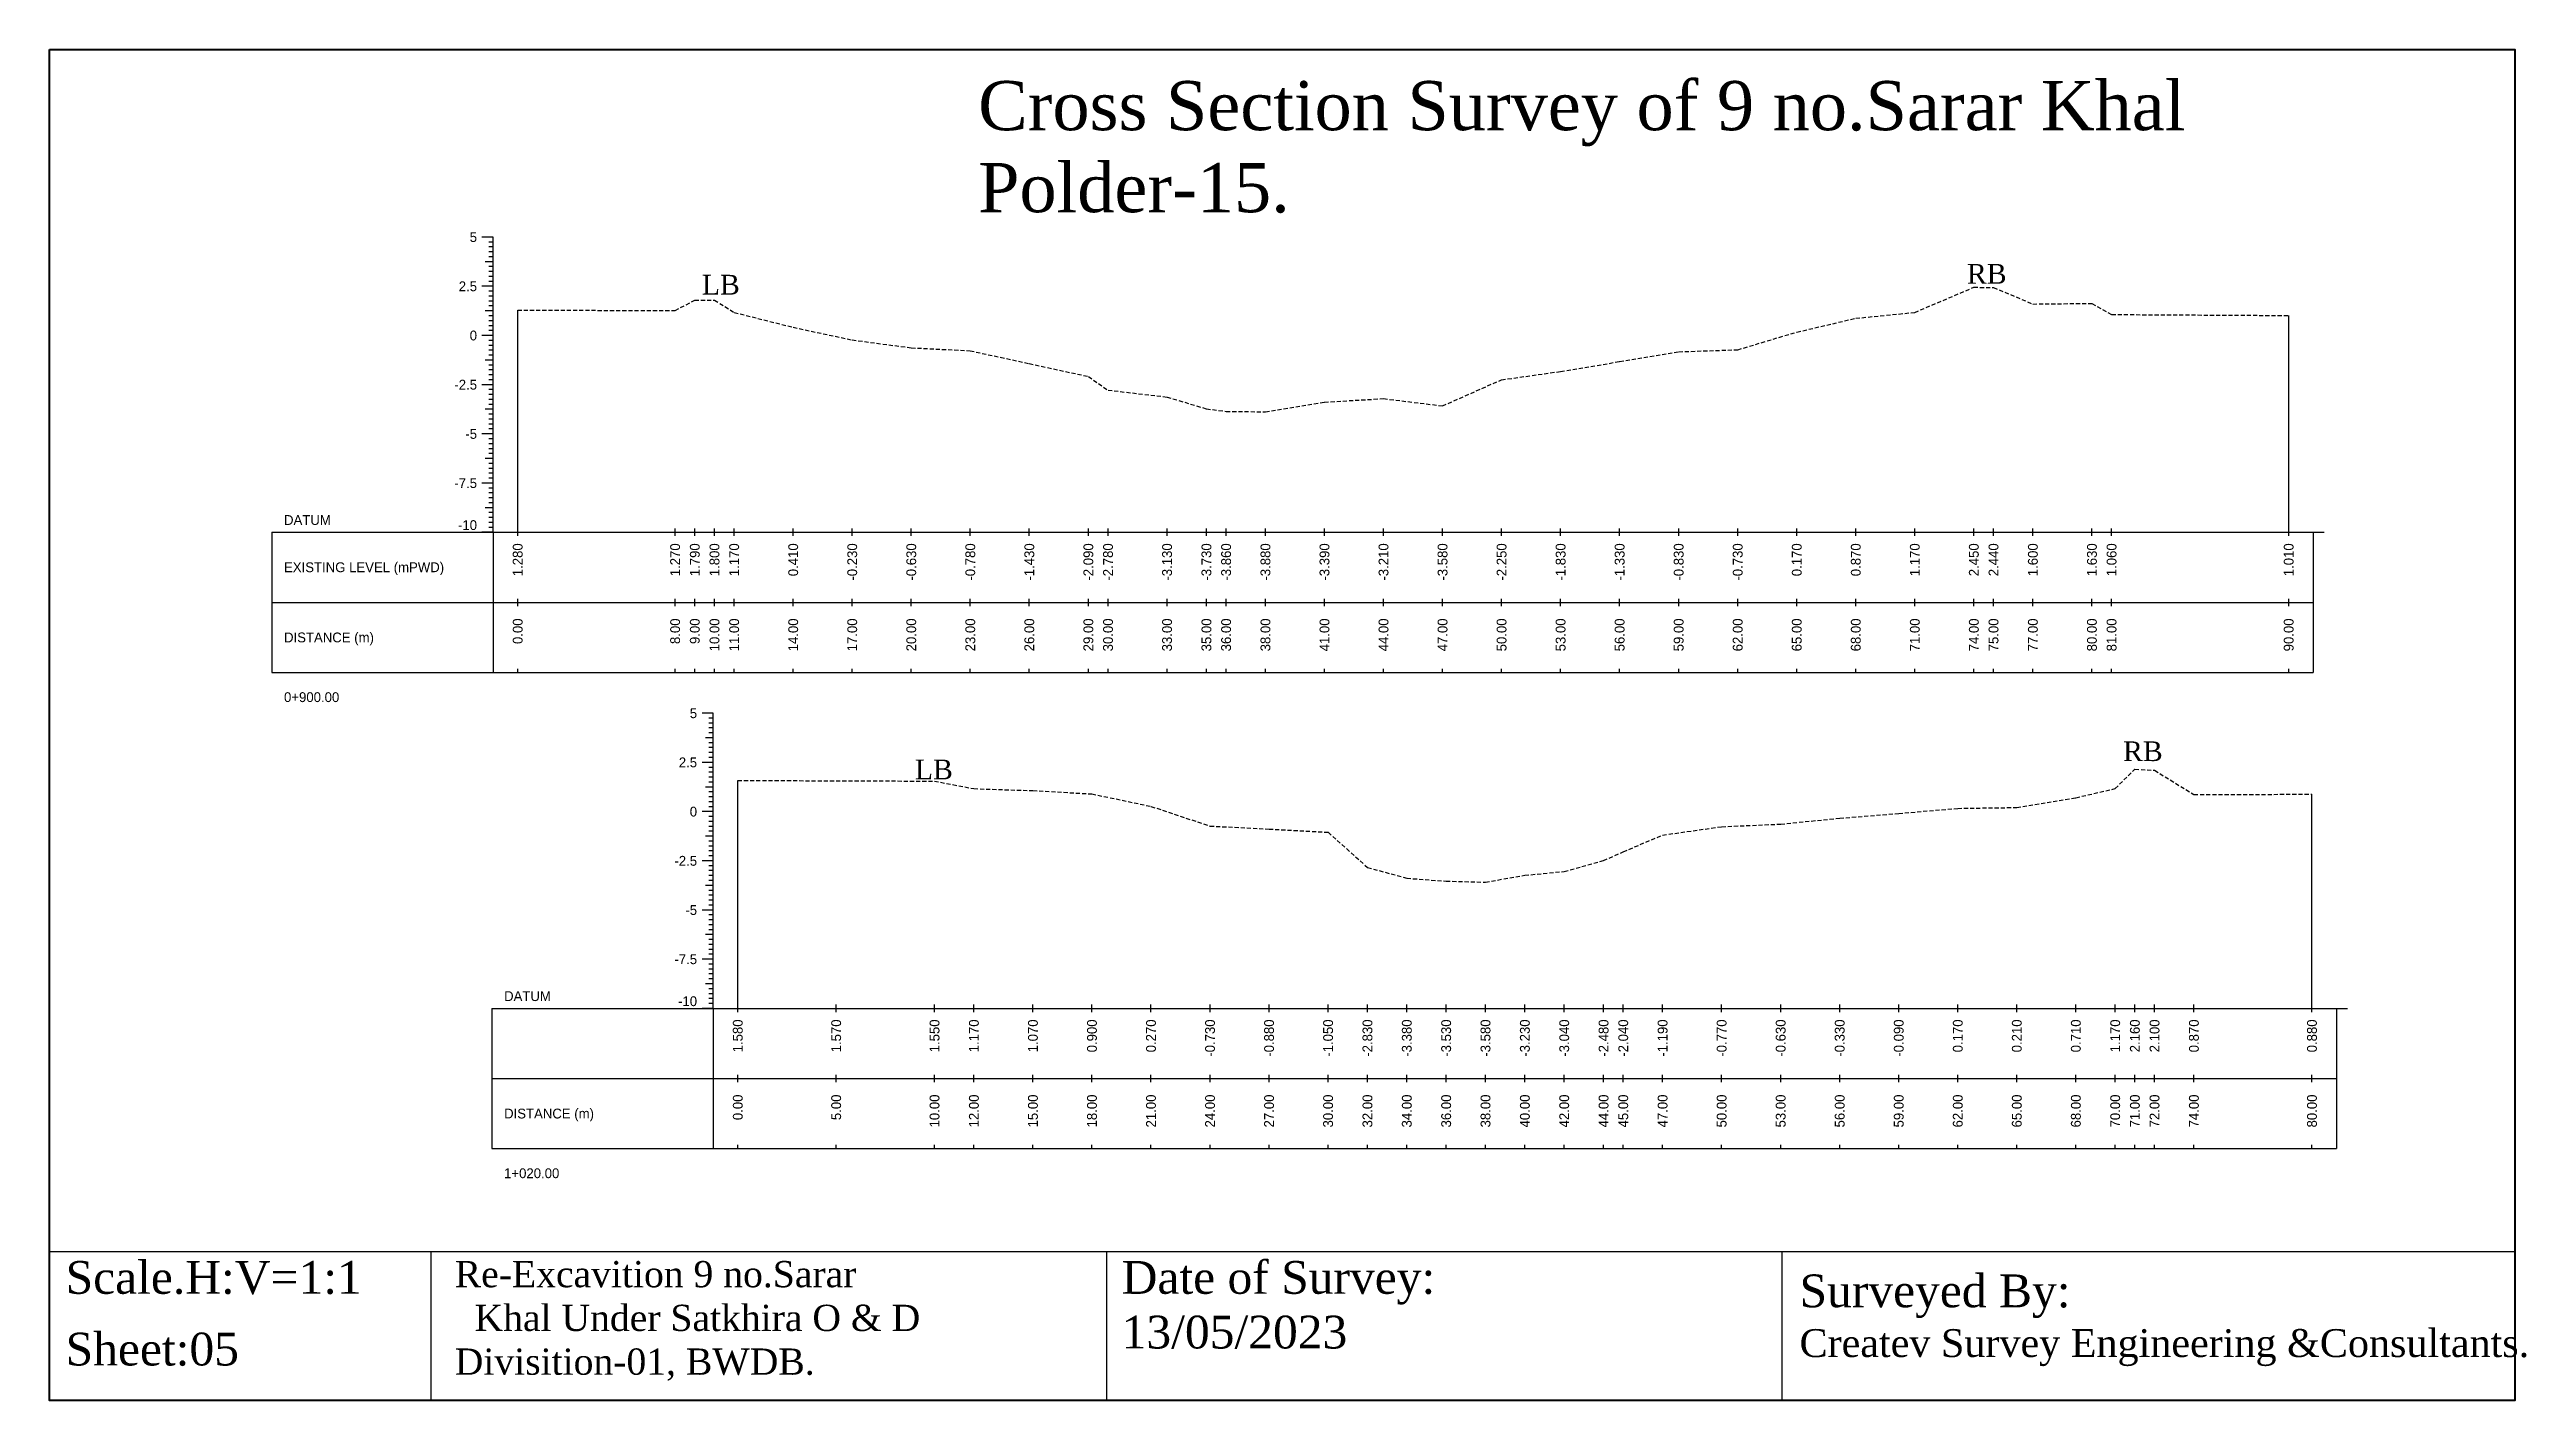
# Model space of a CAD drawing. Header units: inches. Extents: x 2527 to 3799, y -2520 to -1051.
# Drawn here: x 2527.3 to 2678.4, y -1680.9 to -1598.5 of the extents above; entities that cross this region are included whole.
import ezdxf
from ezdxf.enums import TextEntityAlignment as Align

# ---------------------------------------------------------------- set-up
doc = ezdxf.new("R2010")
doc.units = ezdxf.units.IN
doc.header["$MEASUREMENT"] = 0
doc.linetypes.add('HIDDEN', pattern=[0.375, 0.25, -0.125])
doc.layers.add('CS_Drawing', color=7, linetype='Continuous')
doc.layers.add('GL', color=3, linetype='HIDDEN')
doc.styles.add('romans', font='romans.shx')

msp = doc.modelspace()

# ---------------------------------------------------------------- texts
at = {"attachment_point": 1, "style": 'romans'}
for s, insert, char_height, width in [('{\\fTimes New Roman|b0|i0|c0|p18;Cross Section Survey of 9 no.Sarar Khal Polder-15.}', (2583.97, -1600.45), 3, 75.7359), ('{\\fTimes New Roman|b0|i0|c0|p18;RB}', (2644.27, -1611.61), 1.2, 105.3266), ('{\\fTimes New Roman|b0|i0|c0|p18;LB}', (2567.12, -1612.27), 1.2, 105.3266), ('{\\fTimes New Roman|b0|i0|c0|p18;LB}', (2580.11, -1641.83), 1.2, 105.3266), ('{\\fTimes New Roman|b0|i0|c0|p18;RB}', (2653.79, -1640.72), 1.2, 105.3266), ('{\\fTimes New Roman|b0|i0|c0|p18;Scale.H:V=1:1}', (2528.32, -1672.4), 2, 22.2708), ('{\\fTimes New Roman|b0|i0|c0|p18;Re-Excavition 9 no.Sarar\\P  Khal Under Satkhira O & D    Divisition-01, BWDB.}', (2552.05, -1672.4), 1.6, 38.8405), ('{\\fTimes New Roman|b0|i0|c0|p18;Date of Survey: 13/05/2023}', (2592.72, -1672.4), 2, 22.2708), ('{\\fTimes New Roman|b0|i0|c0|p18;Surveyed By:                                     \\H0.85x;Createv Survey Engineering &Consultants.}', (2634.06, -1673.22), 2, 45.2193), ('{\\fTimes New Roman|b0|i0|c0|p18;Sheet:05}', (2528.32, -1676.77), 2, 38.8405)]:
    msp.add_mtext(s, dxfattribs=dict(at, insert=insert, char_height=char_height, width=width))
at = {"layer": 'CS_Drawing'}
for s, p in [('5', (2553.41, -1609.97)), ('2.5', (2553.41, -1612.97)), ('0', (2553.41, -1615.97)), ('-2.5', (2553.41, -1618.97)), ('-5', (2553.41, -1621.97)), ('-7.5', (2553.41, -1624.97)), ('5', (2566.83, -1639)), ('2.5', (2566.83, -1642)), ('0', (2566.83, -1645)), ('-2.5', (2566.83, -1648)), ('-5', (2566.83, -1651)), ('-7.5', (2566.83, -1654))]:
    msp.add_text(s, height=0.6, dxfattribs=at).set_placement(p, align=Align.MIDDLE_RIGHT)
for s, p in [('DATUM', (2541.64, -1627.22)), ('EXISTING LEVEL (mPWD)', (2541.64, -1630.1)), ('DISTANCE (m)', (2541.64, -1634.38)), ('0+900.00', (2541.64, -1638.02)), ('DATUM', (2555.06, -1656.25)), ('DISTANCE (m)', (2555.06, -1663.41)), ('1+020.00', (2555.06, -1667.05))]:
    msp.add_text(s, height=0.6, dxfattribs=at).set_placement(p, align=Align.MIDDLE_LEFT)
for p in [(2553.41, -1627.83), (2566.83, -1656.86)]:
    msp.add_text('-10', height=0.6, dxfattribs=at).set_placement(p, align=Align.RIGHT)
for s, p in [('1.280', (2555.89, -1628.64)), ('1.270', (2565.49, -1628.64)), ('1.790', (2566.69, -1628.64)), ('1.800', (2567.89, -1628.64)), ('1.170', (2569.09, -1628.64)), ('0.410', (2572.69, -1628.64)), ('-0.230', (2576.29, -1628.64)), ('-0.630', (2579.89, -1628.64)), ('-0.780', (2583.49, -1628.64)), ('-1.430', (2587.09, -1628.64)), ('-2.090', (2590.69, -1628.64)), ('-2.780', (2591.89, -1628.64)), ('-3.130', (2595.49, -1628.64)), ('-3.730', (2597.89, -1628.64)), ('-3.860', (2599.09, -1628.64)), ('-3.880', (2601.49, -1628.64)), ('-3.390', (2605.09, -1628.64)), ('-3.210', (2608.69, -1628.64)), ('-3.580', (2612.29, -1628.64)), ('-2.250', (2615.89, -1628.64)), ('-1.830', (2619.49, -1628.64)), ('-1.330', (2623.09, -1628.64)), ('-0.830', (2626.69, -1628.64)), ('-0.730', (2630.29, -1628.64)), ('0.170', (2633.89, -1628.64)), ('0.870', (2637.49, -1628.64)), ('1.170', (2641.09, -1628.64)), ('2.450', (2644.69, -1628.64)), ('2.440', (2645.89, -1628.64)), ('1.600', (2648.29, -1628.64)), ('1.630', (2651.89, -1628.64)), ('1.060', (2653.09, -1628.64)), ('1.010', (2663.89, -1628.64)), ('0.00', (2555.89, -1633.22)), ('8.00', (2565.49, -1633.22)), ('9.00', (2566.69, -1633.22)), ('10.00', (2567.89, -1633.22)), ('11.00', (2569.09, -1633.22)), ('14.00', (2572.69, -1633.22)), ('17.00', (2576.29, -1633.22)), ('20.00', (2579.89, -1633.22)), ('23.00', (2583.49, -1633.22)), ('26.00', (2587.09, -1633.22)), ('29.00', (2590.69, -1633.22)), ('30.00', (2591.89, -1633.22)), ('33.00', (2595.49, -1633.22)), ('35.00', (2597.89, -1633.22)), ('36.00', (2599.09, -1633.22)), ('38.00', (2601.49, -1633.22)), ('41.00', (2605.09, -1633.22)), ('44.00', (2608.69, -1633.22)), ('47.00', (2612.29, -1633.22)), ('50.00', (2615.89, -1633.22)), ('53.00', (2619.49, -1633.22)), ('56.00', (2623.09, -1633.22)), ('59.00', (2626.69, -1633.22)), ('62.00', (2630.29, -1633.22)), ('65.00', (2633.89, -1633.22)), ('68.00', (2637.49, -1633.22)), ('71.00', (2641.09, -1633.22)), ('74.00', (2644.69, -1633.22)), ('75.00', (2645.89, -1633.22)), ('77.00', (2648.29, -1633.22)), ('80.00', (2651.89, -1633.22)), ('81.00', (2653.09, -1633.22)), ('90.00', (2663.89, -1633.22)), ('1.580', (2569.31, -1657.67)), ('1.570', (2575.31, -1657.67)), ('1.550', (2581.31, -1657.67)), ('1.170', (2583.71, -1657.67)), ('1.070', (2587.31, -1657.67)), ('0.900', (2590.91, -1657.67)), ('0.270', (2594.51, -1657.67)), ('-0.730', (2598.11, -1657.67)), ('-0.880', (2601.71, -1657.67)), ('-1.050', (2605.31, -1657.67)), ('-2.830', (2607.71, -1657.67)), ('-3.380', (2610.11, -1657.67)), ('-3.530', (2612.51, -1657.67)), ('-3.580', (2614.91, -1657.67)), ('-3.230', (2617.31, -1657.67)), ('-3.040', (2619.71, -1657.67)), ('-2.480', (2622.11, -1657.67)), ('-2.040', (2623.31, -1657.67)), ('-1.190', (2625.71, -1657.67)), ('-0.770', (2629.31, -1657.67)), ('-0.630', (2632.91, -1657.67)), ('-0.330', (2636.51, -1657.67)), ('-0.090', (2640.11, -1657.67)), ('0.170', (2643.71, -1657.67)), ('0.210', (2647.31, -1657.67)), ('0.710', (2650.91, -1657.67)), ('1.170', (2653.31, -1657.67)), ('2.160', (2654.51, -1657.67)), ('2.100', (2655.71, -1657.67)), ('0.870', (2658.11, -1657.67)), ('0.880', (2665.31, -1657.67)), ('0.00', (2569.31, -1662.25)), ('5.00', (2575.31, -1662.25)), ('10.00', (2581.31, -1662.25)), ('12.00', (2583.71, -1662.25)), ('15.00', (2587.31, -1662.25)), ('18.00', (2590.91, -1662.25)), ('21.00', (2594.51, -1662.25)), ('24.00', (2598.11, -1662.25)), ('27.00', (2601.71, -1662.25)), ('30.00', (2605.31, -1662.25)), ('32.00', (2607.71, -1662.25)), ('34.00', (2610.11, -1662.25)), ('36.00', (2612.51, -1662.25)), ('38.00', (2614.91, -1662.25)), ('40.00', (2617.31, -1662.25)), ('42.00', (2619.71, -1662.25)), ('44.00', (2622.11, -1662.25)), ('45.00', (2623.31, -1662.25)), ('47.00', (2625.71, -1662.25)), ('50.00', (2629.31, -1662.25)), ('53.00', (2632.91, -1662.25)), ('56.00', (2636.51, -1662.25)), ('59.00', (2640.11, -1662.25)), ('62.00', (2643.71, -1662.25)), ('65.00', (2647.31, -1662.25)), ('68.00', (2650.91, -1662.25)), ('70.00', (2653.31, -1662.25)), ('71.00', (2654.51, -1662.25)), ('72.00', (2655.71, -1662.25)), ('74.00', (2658.11, -1662.25)), ('80.00', (2665.31, -1662.25))]:
    msp.add_text(s, height=0.6, rotation=90, dxfattribs=at).set_placement(p, align=Align.MIDDLE_RIGHT)

# ---------------------------------------------------------------- linework, layer by layer
at = {"color": 4, "lineweight": 40}
msp.add_lwpolyline([(2527.34, -1598.53), (2677.68, -1598.53), (2677.68, -1680.9), (2527.34, -1680.9)], close=True, dxfattribs=at)
for points in [[(2677.68, -1598.53), (2677.68, -1680.9)], [(2527.34, -1671.83), (2677.68, -1671.83)], [(2527.34, -1671.83), (2527.34, -1680.9)], [(2550.59, -1671.83), (2550.59, -1680.9)], [(2591.79, -1671.83), (2591.79, -1680.9)], [(2632.99, -1671.83), (2632.99, -1680.9)]]:
    msp.add_lwpolyline(points)
at = {"layer": 'CS_Drawing'}
for p, q in [((2554.39, -1609.97), (2553.71, -1609.97)), ((2554.39, -1609.97), (2553.91, -1609.97)), ((2554.39, -1609.97), (2554.12, -1609.97)), ((2554.39, -1627.97), (2554.39, -1609.97)), ((2554.39, -1611.47), (2553.91, -1611.47)), ((2554.39, -1610.27), (2554.12, -1610.27)), ((2554.39, -1610.57), (2554.12, -1610.57)), ((2554.39, -1610.87), (2554.12, -1610.87)), ((2554.39, -1611.17), (2554.12, -1611.17)), ((2554.39, -1611.47), (2554.12, -1611.47)), ((2554.39, -1612.97), (2553.71, -1612.97)), ((2554.39, -1612.97), (2553.91, -1612.97)), ((2554.39, -1611.77), (2554.12, -1611.77)), ((2554.39, -1612.07), (2554.12, -1612.07)), ((2554.39, -1612.37), (2554.12, -1612.37)), ((2554.39, -1612.67), (2554.12, -1612.67)), ((2554.39, -1612.97), (2554.12, -1612.97)), ((2554.39, -1614.47), (2553.91, -1614.47)), ((2554.39, -1613.27), (2554.12, -1613.27)), ((2554.39, -1613.57), (2554.12, -1613.57)), ((2554.39, -1613.87), (2554.12, -1613.87)), ((2554.39, -1614.17), (2554.12, -1614.17)), ((2554.39, -1614.47), (2554.12, -1614.47)), ((2555.89, -1627.97), (2555.89, -1614.43)), ((2554.39, -1615.97), (2553.71, -1615.97)), ((2554.39, -1615.97), (2553.91, -1615.97)), ((2554.39, -1614.77), (2554.12, -1614.77)), ((2554.39, -1615.07), (2554.12, -1615.07)), ((2554.39, -1615.37), (2554.12, -1615.37)), ((2554.39, -1615.67), (2554.12, -1615.67)), ((2554.39, -1615.97), (2554.12, -1615.97)), ((2663.89, -1627.97), (2663.89, -1614.75)), ((2554.39, -1617.47), (2553.91, -1617.47)), ((2554.39, -1616.27), (2554.12, -1616.27)), ((2554.39, -1616.57), (2554.12, -1616.57)), ((2554.39, -1616.87), (2554.12, -1616.87)), ((2554.39, -1617.17), (2554.12, -1617.17)), ((2554.39, -1617.47), (2554.12, -1617.47)), ((2554.39, -1618.97), (2553.71, -1618.97)), ((2554.39, -1618.97), (2553.91, -1618.97)), ((2554.39, -1617.77), (2554.12, -1617.77)), ((2554.39, -1618.07), (2554.12, -1618.07)), ((2554.39, -1618.37), (2554.12, -1618.37)), ((2554.39, -1618.67), (2554.12, -1618.67)), ((2554.39, -1618.97), (2554.12, -1618.97)), ((2554.39, -1620.47), (2553.91, -1620.47)), ((2554.39, -1619.27), (2554.12, -1619.27)), ((2554.39, -1619.57), (2554.12, -1619.57)), ((2554.39, -1619.87), (2554.12, -1619.87)), ((2554.39, -1620.17), (2554.12, -1620.17)), ((2554.39, -1620.47), (2554.12, -1620.47)), ((2554.39, -1620.77), (2554.12, -1620.77)), ((2554.39, -1621.97), (2553.71, -1621.97)), ((2554.39, -1621.97), (2553.91, -1621.97)), ((2554.39, -1621.07), (2554.12, -1621.07)), ((2554.39, -1621.37), (2554.12, -1621.37)), ((2554.39, -1621.67), (2554.12, -1621.67)), ((2554.39, -1621.97), (2554.12, -1621.97)), ((2554.39, -1622.27), (2554.12, -1622.27)), ((2554.39, -1623.47), (2553.91, -1623.47)), ((2554.39, -1622.57), (2554.12, -1622.57)), ((2554.39, -1622.87), (2554.12, -1622.87)), ((2554.39, -1623.17), (2554.12, -1623.17)), ((2554.39, -1623.47), (2554.12, -1623.47)), ((2554.39, -1623.77), (2554.12, -1623.77)), ((2554.39, -1624.97), (2553.71, -1624.97)), ((2554.39, -1624.97), (2553.91, -1624.97)), ((2554.39, -1624.07), (2554.12, -1624.07)), ((2554.39, -1624.37), (2554.12, -1624.37)), ((2554.39, -1624.67), (2554.12, -1624.67)), ((2554.39, -1624.97), (2554.12, -1624.97)), ((2554.39, -1625.27), (2554.12, -1625.27)), ((2554.39, -1626.47), (2553.91, -1626.47)), ((2554.39, -1625.57), (2554.12, -1625.57)), ((2554.39, -1625.87), (2554.12, -1625.87)), ((2554.39, -1626.17), (2554.12, -1626.17)), ((2554.39, -1626.47), (2554.12, -1626.47)), ((2554.39, -1626.77), (2554.12, -1626.77)), ((2540.89, -1627.97), (2554.39, -1627.97)), ((2540.89, -1627.97), (2540.89, -1636.52)), ((2554.39, -1627.97), (2553.71, -1627.97)), ((2554.39, -1627.97), (2553.91, -1627.97)), ((2554.39, -1627.07), (2554.12, -1627.07)), ((2554.39, -1627.37), (2554.12, -1627.37)), ((2554.39, -1627.67), (2554.12, -1627.67)), ((2554.39, -1627.97), (2554.12, -1627.97)), ((2554.39, -1627.97), (2665.39, -1627.97)), ((2554.39, -1627.97), (2554.39, -1636.52)), ((2555.89, -1628.19), (2555.89, -1627.74)), ((2565.49, -1628.19), (2565.49, -1627.74)), ((2566.69, -1628.19), (2566.69, -1627.74)), ((2567.89, -1628.19), (2567.89, -1627.74)), ((2569.09, -1628.19), (2569.09, -1627.74)), ((2572.69, -1628.19), (2572.69, -1627.74)), ((2576.29, -1628.19), (2576.29, -1627.74)), ((2579.89, -1628.19), (2579.89, -1627.74)), ((2583.49, -1628.19), (2583.49, -1627.74)), ((2587.09, -1628.19), (2587.09, -1627.74)), ((2590.69, -1628.19), (2590.69, -1627.74)), ((2591.89, -1628.19), (2591.89, -1627.74)), ((2595.49, -1628.19), (2595.49, -1627.74)), ((2597.89, -1628.19), (2597.89, -1627.74)), ((2599.09, -1628.19), (2599.09, -1627.74)), ((2601.49, -1628.19), (2601.49, -1627.74)), ((2605.09, -1628.19), (2605.09, -1627.74)), ((2608.69, -1628.19), (2608.69, -1627.74)), ((2612.29, -1628.19), (2612.29, -1627.74)), ((2615.89, -1628.19), (2615.89, -1627.74)), ((2619.49, -1628.19), (2619.49, -1627.74)), ((2623.09, -1628.19), (2623.09, -1627.74)), ((2626.69, -1628.19), (2626.69, -1627.74)), ((2630.29, -1628.19), (2630.29, -1627.74)), ((2633.89, -1628.19), (2633.89, -1627.74)), ((2637.49, -1628.19), (2637.49, -1627.74)), ((2641.09, -1628.19), (2641.09, -1627.74)), ((2644.69, -1628.19), (2644.69, -1627.74)), ((2645.89, -1628.19), (2645.89, -1627.74)), ((2648.29, -1628.19), (2648.29, -1627.74)), ((2651.89, -1628.19), (2651.89, -1627.74)), ((2653.09, -1628.19), (2653.09, -1627.74)), ((2663.89, -1628.19), (2663.89, -1627.74)), ((2665.39, -1627.97), (2666.06, -1627.97)), ((2665.39, -1627.97), (2665.86, -1627.97)), ((2665.39, -1627.97), (2665.66, -1627.97)), ((2665.39, -1627.97), (2665.39, -1636.52)), ((2540.89, -1632.24), (2554.39, -1632.24)), ((2554.39, -1632.24), (2665.39, -1632.24)), ((2554.39, -1632.24), (2665.39, -1632.24)), ((2555.89, -1632.47), (2555.89, -1632.02)), ((2565.49, -1632.47), (2565.49, -1632.02)), ((2566.69, -1632.47), (2566.69, -1632.02)), ((2567.89, -1632.47), (2567.89, -1632.02)), ((2569.09, -1632.47), (2569.09, -1632.02)), ((2572.69, -1632.47), (2572.69, -1632.02)), ((2576.29, -1632.47), (2576.29, -1632.02)), ((2579.89, -1632.47), (2579.89, -1632.02)), ((2583.49, -1632.47), (2583.49, -1632.02)), ((2587.09, -1632.47), (2587.09, -1632.02)), ((2590.69, -1632.47), (2590.69, -1632.02)), ((2591.89, -1632.47), (2591.89, -1632.02)), ((2595.49, -1632.47), (2595.49, -1632.02)), ((2597.89, -1632.47), (2597.89, -1632.02)), ((2599.09, -1632.47), (2599.09, -1632.02)), ((2601.49, -1632.47), (2601.49, -1632.02)), ((2605.09, -1632.47), (2605.09, -1632.02)), ((2608.69, -1632.47), (2608.69, -1632.02)), ((2612.29, -1632.47), (2612.29, -1632.02)), ((2615.89, -1632.47), (2615.89, -1632.02)), ((2619.49, -1632.47), (2619.49, -1632.02)), ((2623.09, -1632.47), (2623.09, -1632.02)), ((2626.69, -1632.47), (2626.69, -1632.02)), ((2630.29, -1632.47), (2630.29, -1632.02)), ((2633.89, -1632.47), (2633.89, -1632.02)), ((2637.49, -1632.47), (2637.49, -1632.02)), ((2641.09, -1632.47), (2641.09, -1632.02)), ((2644.69, -1632.47), (2644.69, -1632.02)), ((2645.89, -1632.47), (2645.89, -1632.02)), ((2648.29, -1632.47), (2648.29, -1632.02)), ((2651.89, -1632.47), (2651.89, -1632.02)), ((2653.09, -1632.47), (2653.09, -1632.02)), ((2663.89, -1632.47), (2663.89, -1632.02)), ((2540.89, -1636.52), (2554.39, -1636.52)), ((2554.39, -1636.52), (2665.39, -1636.52)), ((2555.89, -1636.52), (2555.89, -1636.29)), ((2565.49, -1636.52), (2565.49, -1636.29)), ((2566.69, -1636.52), (2566.69, -1636.29)), ((2567.89, -1636.52), (2567.89, -1636.29)), ((2569.09, -1636.52), (2569.09, -1636.29)), ((2572.69, -1636.52), (2572.69, -1636.29)), ((2576.29, -1636.52), (2576.29, -1636.29)), ((2579.89, -1636.52), (2579.89, -1636.29)), ((2583.49, -1636.52), (2583.49, -1636.29)), ((2587.09, -1636.52), (2587.09, -1636.29)), ((2590.69, -1636.52), (2590.69, -1636.29)), ((2591.89, -1636.52), (2591.89, -1636.29)), ((2595.49, -1636.52), (2595.49, -1636.29)), ((2597.89, -1636.52), (2597.89, -1636.29)), ((2599.09, -1636.52), (2599.09, -1636.29)), ((2601.49, -1636.52), (2601.49, -1636.29)), ((2605.09, -1636.52), (2605.09, -1636.29)), ((2608.69, -1636.52), (2608.69, -1636.29)), ((2612.29, -1636.52), (2612.29, -1636.29)), ((2615.89, -1636.52), (2615.89, -1636.29)), ((2619.49, -1636.52), (2619.49, -1636.29)), ((2623.09, -1636.52), (2623.09, -1636.29)), ((2626.69, -1636.52), (2626.69, -1636.29)), ((2630.29, -1636.52), (2630.29, -1636.29)), ((2633.89, -1636.52), (2633.89, -1636.29)), ((2637.49, -1636.52), (2637.49, -1636.29)), ((2641.09, -1636.52), (2641.09, -1636.29)), ((2644.69, -1636.52), (2644.69, -1636.29)), ((2645.89, -1636.52), (2645.89, -1636.29)), ((2648.29, -1636.52), (2648.29, -1636.29)), ((2651.89, -1636.52), (2651.89, -1636.29)), ((2653.09, -1636.52), (2653.09, -1636.29)), ((2663.89, -1636.52), (2663.89, -1636.29)), ((2567.81, -1639), (2567.13, -1639)), ((2567.81, -1639), (2567.34, -1639)), ((2567.81, -1639), (2567.54, -1639)), ((2567.81, -1639.3), (2567.54, -1639.3)), ((2567.81, -1639.6), (2567.54, -1639.6)), ((2567.81, -1639.9), (2567.54, -1639.9)), ((2567.81, -1640.2), (2567.54, -1640.2)), ((2567.81, -1657), (2567.81, -1639)), ((2567.81, -1640.5), (2567.34, -1640.5)), ((2567.81, -1640.5), (2567.54, -1640.5)), ((2567.81, -1640.8), (2567.54, -1640.8)), ((2567.81, -1641.1), (2567.54, -1641.1)), ((2567.81, -1641.4), (2567.54, -1641.4)), ((2567.81, -1641.7), (2567.54, -1641.7)), ((2567.81, -1642), (2567.13, -1642)), ((2567.81, -1642), (2567.34, -1642)), ((2567.81, -1642), (2567.54, -1642)), ((2567.81, -1642.3), (2567.54, -1642.3)), ((2567.81, -1642.6), (2567.54, -1642.6)), ((2567.81, -1642.9), (2567.54, -1642.9)), ((2567.81, -1643.2), (2567.54, -1643.2)), ((2569.31, -1657), (2569.31, -1643.1)), ((2567.81, -1643.5), (2567.34, -1643.5)), ((2567.81, -1643.5), (2567.54, -1643.5)), ((2567.81, -1643.8), (2567.54, -1643.8)), ((2567.81, -1644.1), (2567.54, -1644.1)), ((2567.81, -1644.4), (2567.54, -1644.4)), ((2567.81, -1644.7), (2567.54, -1644.7)), ((2665.31, -1657), (2665.31, -1643.94)), ((2567.81, -1645), (2567.13, -1645)), ((2567.81, -1645), (2567.34, -1645)), ((2567.81, -1645), (2567.54, -1645)), ((2567.81, -1645.3), (2567.54, -1645.3)), ((2567.81, -1645.6), (2567.54, -1645.6)), ((2567.81, -1645.9), (2567.54, -1645.9)), ((2567.81, -1646.2), (2567.54, -1646.2)), ((2567.81, -1646.5), (2567.34, -1646.5)), ((2567.81, -1646.5), (2567.54, -1646.5)), ((2567.81, -1646.8), (2567.54, -1646.8)), ((2567.81, -1647.1), (2567.54, -1647.1)), ((2567.81, -1647.4), (2567.54, -1647.4)), ((2567.81, -1647.7), (2567.54, -1647.7)), ((2567.81, -1648), (2567.13, -1648)), ((2567.81, -1648), (2567.34, -1648)), ((2567.81, -1648), (2567.54, -1648)), ((2567.81, -1648.3), (2567.54, -1648.3)), ((2567.81, -1648.6), (2567.54, -1648.6)), ((2567.81, -1648.9), (2567.54, -1648.9)), ((2567.81, -1649.2), (2567.54, -1649.2)), ((2567.81, -1649.5), (2567.34, -1649.5)), ((2567.81, -1649.5), (2567.54, -1649.5)), ((2567.81, -1649.8), (2567.54, -1649.8)), ((2567.81, -1650.1), (2567.54, -1650.1)), ((2567.81, -1650.4), (2567.54, -1650.4)), ((2567.81, -1650.7), (2567.54, -1650.7)), ((2567.81, -1651), (2567.13, -1651)), ((2567.81, -1651), (2567.34, -1651)), ((2567.81, -1651), (2567.54, -1651)), ((2567.81, -1651.3), (2567.54, -1651.3)), ((2567.81, -1651.6), (2567.54, -1651.6)), ((2567.81, -1651.9), (2567.54, -1651.9)), ((2567.81, -1652.2), (2567.54, -1652.2)), ((2567.81, -1654), (2567.13, -1654)), ((2567.81, -1652.5), (2567.34, -1652.5)), ((2567.81, -1654), (2567.34, -1654)), ((2567.81, -1652.5), (2567.54, -1652.5)), ((2567.81, -1652.8), (2567.54, -1652.8)), ((2567.81, -1653.1), (2567.54, -1653.1)), ((2567.81, -1653.4), (2567.54, -1653.4)), ((2567.81, -1653.7), (2567.54, -1653.7)), ((2567.81, -1654), (2567.54, -1654)), ((2567.81, -1655.5), (2567.34, -1655.5)), ((2567.81, -1654.3), (2567.54, -1654.3)), ((2567.81, -1654.6), (2567.54, -1654.6)), ((2567.81, -1654.9), (2567.54, -1654.9)), ((2567.81, -1655.2), (2567.54, -1655.2)), ((2567.81, -1655.5), (2567.54, -1655.5)), ((2554.31, -1657), (2567.81, -1657)), ((2554.31, -1657), (2554.31, -1665.55)), ((2567.81, -1657), (2567.13, -1657)), ((2567.81, -1657), (2567.34, -1657)), ((2567.81, -1655.8), (2567.54, -1655.8)), ((2567.81, -1656.1), (2567.54, -1656.1)), ((2567.81, -1656.4), (2567.54, -1656.4)), ((2567.81, -1656.7), (2567.54, -1656.7)), ((2567.81, -1657), (2567.54, -1657)), ((2567.81, -1657), (2666.81, -1657)), ((2567.81, -1657), (2567.81, -1665.55)), ((2569.31, -1657.22), (2569.31, -1656.77)), ((2575.31, -1657.22), (2575.31, -1656.77)), ((2581.31, -1657.22), (2581.31, -1656.77)), ((2583.71, -1657.22), (2583.71, -1656.77)), ((2587.31, -1657.22), (2587.31, -1656.77)), ((2590.91, -1657.22), (2590.91, -1656.77)), ((2594.51, -1657.22), (2594.51, -1656.77)), ((2598.11, -1657.22), (2598.11, -1656.77)), ((2601.71, -1657.22), (2601.71, -1656.77)), ((2605.31, -1657.22), (2605.31, -1656.77)), ((2607.71, -1657.22), (2607.71, -1656.77)), ((2610.11, -1657.22), (2610.11, -1656.77)), ((2612.51, -1657.22), (2612.51, -1656.77)), ((2614.91, -1657.22), (2614.91, -1656.77)), ((2617.31, -1657.22), (2617.31, -1656.77)), ((2619.71, -1657.22), (2619.71, -1656.77)), ((2622.11, -1657.22), (2622.11, -1656.77)), ((2623.31, -1657.22), (2623.31, -1656.77)), ((2625.71, -1657.22), (2625.71, -1656.77)), ((2629.31, -1657.22), (2629.31, -1656.77)), ((2632.91, -1657.22), (2632.91, -1656.77)), ((2636.51, -1657.22), (2636.51, -1656.77)), ((2640.11, -1657.22), (2640.11, -1656.77)), ((2643.71, -1657.22), (2643.71, -1656.77)), ((2647.31, -1657.22), (2647.31, -1656.77)), ((2650.91, -1657.22), (2650.91, -1656.77)), ((2653.31, -1657.22), (2653.31, -1656.77)), ((2654.51, -1657.22), (2654.51, -1656.77)), ((2655.71, -1657.22), (2655.71, -1656.77)), ((2658.11, -1657.22), (2658.11, -1656.77)), ((2665.31, -1657.22), (2665.31, -1656.77)), ((2666.81, -1657), (2667.48, -1657)), ((2666.81, -1657), (2667.28, -1657)), ((2666.81, -1657), (2667.08, -1657)), ((2666.81, -1657), (2666.81, -1665.55)), ((2554.31, -1661.27), (2567.81, -1661.27)), ((2567.81, -1661.27), (2666.81, -1661.27)), ((2567.81, -1661.27), (2666.81, -1661.27)), ((2569.31, -1661.5), (2569.31, -1661.05)), ((2575.31, -1661.5), (2575.31, -1661.05)), ((2581.31, -1661.5), (2581.31, -1661.05)), ((2583.71, -1661.5), (2583.71, -1661.05)), ((2587.31, -1661.5), (2587.31, -1661.05)), ((2590.91, -1661.5), (2590.91, -1661.05)), ((2594.51, -1661.5), (2594.51, -1661.05)), ((2598.11, -1661.5), (2598.11, -1661.05)), ((2601.71, -1661.5), (2601.71, -1661.05)), ((2605.31, -1661.5), (2605.31, -1661.05)), ((2607.71, -1661.5), (2607.71, -1661.05)), ((2610.11, -1661.5), (2610.11, -1661.05)), ((2612.51, -1661.5), (2612.51, -1661.05)), ((2614.91, -1661.5), (2614.91, -1661.05)), ((2617.31, -1661.5), (2617.31, -1661.05)), ((2619.71, -1661.5), (2619.71, -1661.05)), ((2622.11, -1661.5), (2622.11, -1661.05)), ((2623.31, -1661.5), (2623.31, -1661.05)), ((2625.71, -1661.5), (2625.71, -1661.05)), ((2629.31, -1661.5), (2629.31, -1661.05)), ((2632.91, -1661.5), (2632.91, -1661.05)), ((2636.51, -1661.5), (2636.51, -1661.05)), ((2640.11, -1661.5), (2640.11, -1661.05)), ((2643.71, -1661.5), (2643.71, -1661.05)), ((2647.31, -1661.5), (2647.31, -1661.05)), ((2650.91, -1661.5), (2650.91, -1661.05)), ((2653.31, -1661.5), (2653.31, -1661.05)), ((2654.51, -1661.5), (2654.51, -1661.05)), ((2655.71, -1661.5), (2655.71, -1661.05)), ((2658.11, -1661.5), (2658.11, -1661.05)), ((2665.31, -1661.5), (2665.31, -1661.05)), ((2554.31, -1665.55), (2567.81, -1665.55)), ((2567.81, -1665.55), (2666.81, -1665.55)), ((2569.31, -1665.55), (2569.31, -1665.32)), ((2575.31, -1665.55), (2575.31, -1665.32)), ((2581.31, -1665.55), (2581.31, -1665.32)), ((2583.71, -1665.55), (2583.71, -1665.32)), ((2587.31, -1665.55), (2587.31, -1665.32)), ((2590.91, -1665.55), (2590.91, -1665.32)), ((2594.51, -1665.55), (2594.51, -1665.32)), ((2598.11, -1665.55), (2598.11, -1665.32)), ((2601.71, -1665.55), (2601.71, -1665.32)), ((2605.31, -1665.55), (2605.31, -1665.32)), ((2607.71, -1665.55), (2607.71, -1665.32)), ((2610.11, -1665.55), (2610.11, -1665.32)), ((2612.51, -1665.55), (2612.51, -1665.32)), ((2614.91, -1665.55), (2614.91, -1665.32)), ((2617.31, -1665.55), (2617.31, -1665.32)), ((2619.71, -1665.55), (2619.71, -1665.32)), ((2622.11, -1665.55), (2622.11, -1665.32)), ((2623.31, -1665.55), (2623.31, -1665.32)), ((2625.71, -1665.55), (2625.71, -1665.32)), ((2629.31, -1665.55), (2629.31, -1665.32)), ((2632.91, -1665.55), (2632.91, -1665.32)), ((2636.51, -1665.55), (2636.51, -1665.32)), ((2640.11, -1665.55), (2640.11, -1665.32)), ((2643.71, -1665.55), (2643.71, -1665.32)), ((2647.31, -1665.55), (2647.31, -1665.32)), ((2650.91, -1665.55), (2650.91, -1665.32)), ((2653.31, -1665.55), (2653.31, -1665.32)), ((2654.51, -1665.55), (2654.51, -1665.32)), ((2655.71, -1665.55), (2655.71, -1665.32)), ((2658.11, -1665.55), (2658.11, -1665.32)), ((2665.31, -1665.55), (2665.31, -1665.32))]:
    msp.add_line(p, q, dxfattribs=at)
at = {"layer": 'GL'}
for points in [[(2555.89, -1614.43), (2565.49, -1614.44), (2566.69, -1613.82), (2567.89, -1613.81), (2569.09, -1614.56), (2572.69, -1615.47), (2576.29, -1616.24), (2579.89, -1616.72), (2583.49, -1616.9), (2587.09, -1617.68), (2590.69, -1618.47), (2591.89, -1619.3), (2595.49, -1619.72), (2597.89, -1620.44), (2599.09, -1620.6), (2601.49, -1620.62), (2605.09, -1620.03), (2608.69, -1619.82), (2612.29, -1620.26), (2615.89, -1618.67), (2619.49, -1618.16), (2623.09, -1617.56), (2626.69, -1616.96), (2630.29, -1616.84), (2633.89, -1615.76), (2637.49, -1614.92), (2641.09, -1614.56), (2644.69, -1613.03), (2645.89, -1613.04), (2648.29, -1614.05), (2651.89, -1614.01), (2653.09, -1614.69), (2663.89, -1614.75)], [(2569.31, -1643.1), (2575.31, -1643.12), (2581.31, -1643.14), (2583.71, -1643.6), (2587.31, -1643.72), (2590.91, -1643.92), (2594.51, -1644.68), (2598.11, -1645.88), (2601.71, -1646.06), (2605.31, -1646.26), (2607.71, -1648.4), (2610.11, -1649.06), (2612.51, -1649.24), (2614.91, -1649.3), (2617.31, -1648.88), (2619.71, -1648.65), (2622.11, -1647.98), (2623.31, -1647.45), (2625.71, -1646.43), (2629.31, -1645.92), (2632.91, -1645.76), (2636.51, -1645.4), (2640.11, -1645.11), (2643.71, -1644.8), (2647.31, -1644.75), (2650.91, -1644.15), (2653.31, -1643.6), (2654.51, -1642.41), (2655.71, -1642.48), (2658.11, -1643.96), (2665.31, -1643.94)]]:
    msp.add_lwpolyline(points, dxfattribs=at)

msp.set_redraw_order([(e.dxf.handle, doc.entitydb.next_handle()) for e in msp.query("TEXT MTEXT ATTDEF DIMENSION ARC_DIMENSION")])  # texts and dimensions are drawn at this point

doc.saveas('drawing.dxf')
